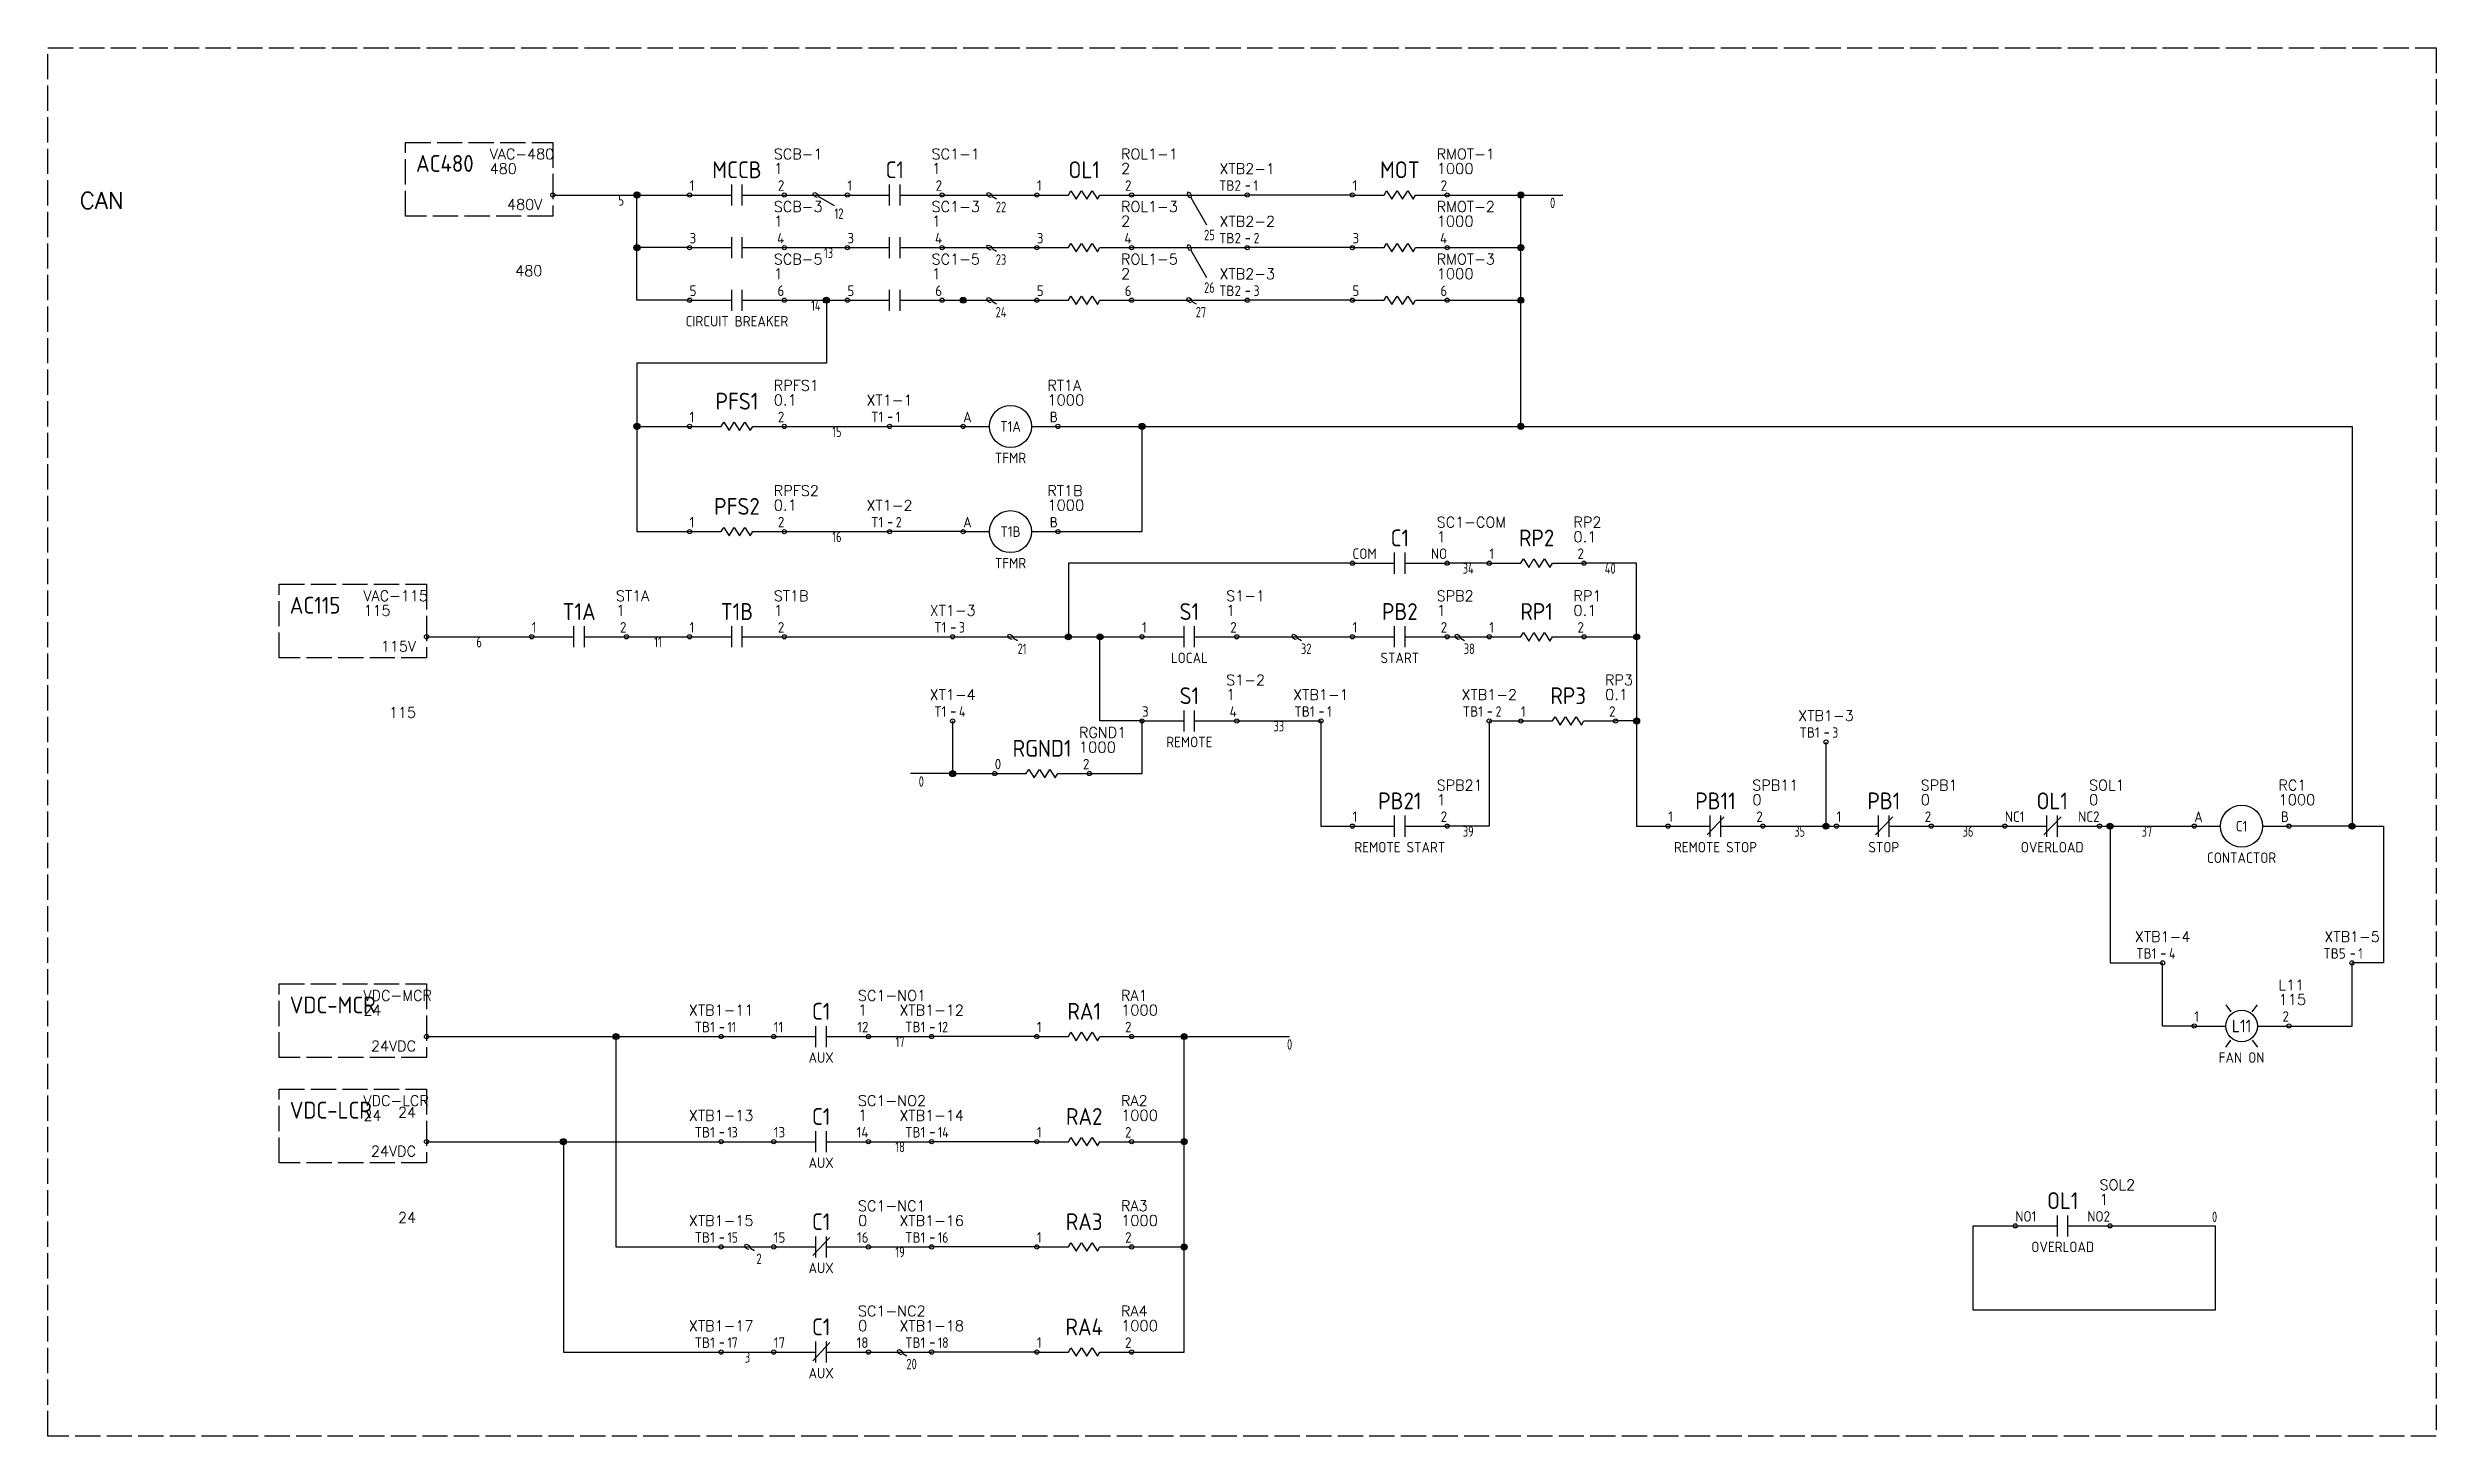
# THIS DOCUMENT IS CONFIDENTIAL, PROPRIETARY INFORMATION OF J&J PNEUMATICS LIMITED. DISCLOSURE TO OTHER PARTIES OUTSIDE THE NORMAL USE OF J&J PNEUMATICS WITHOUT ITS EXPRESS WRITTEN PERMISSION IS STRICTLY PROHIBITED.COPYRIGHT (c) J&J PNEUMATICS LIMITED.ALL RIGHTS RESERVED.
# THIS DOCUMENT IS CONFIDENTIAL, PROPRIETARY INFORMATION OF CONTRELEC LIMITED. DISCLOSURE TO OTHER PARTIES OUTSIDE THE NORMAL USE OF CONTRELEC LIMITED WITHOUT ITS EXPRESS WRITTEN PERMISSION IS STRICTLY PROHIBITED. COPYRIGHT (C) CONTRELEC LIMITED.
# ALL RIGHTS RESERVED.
# Model space of a CAD drawing. Header units: millimetres. Extents: x 0 to 1020, y 0 to 646.
# Drawn here: x 65 to 632, y 280 to 610 of the extents above; entities that cross this region are included whole.
import ezdxf
from ezdxf.enums import TextEntityAlignment as Align

# ---------------------------------------------------------------- set-up
doc = ezdxf.new("R2010")
doc.units = ezdxf.units.MM
doc.header["$LTSCALE"] = 0.5
doc.linetypes.add('ACAD_ISO02W100', pattern=[15, 12, -3])
for name, color, linetype in [('DESC', 7, 'Continuous'), ('LOCBOX', 7, 'ACAD_ISO02W100'), ('MISC', 7, 'Continuous'), ('NETLIST', 50, 'Continuous'), ('OUTLINE_GRID', 7, 'Continuous'), ('SYMS', 7, 'Continuous'), ('TAGS', 7, 'Continuous'), ('TERMS', 7, 'Continuous'), ('WIREFIXED', 7, 'Continuous'), ('WIRENO', 7, 'Continuous'), ('WIRES', 7, 'Continuous')]:
    doc.layers.add(name, color=color, linetype=linetype)
doc.styles.get("Standard").update_dxf_attribs({"font": 'txt.shx', "bigfont": 'gbcbig.shx'})
doc.styles.add('WD_IEC', font='isocp2.shx', dxfattribs={"width": 0.9, "height": 4})

msp = doc.modelspace()

# ---------------------------------------------------------------- texts
at = {"layer": 'LOCBOX'}
msp.add_text('CAN', height=4, dxfattribs=at).set_placement((77.83, 570.5), align=Align.BOTTOM_CENTER)

# ---------------------------------------------------------------- blocks, each defined once
blk = doc.blocks.new('CONTACT-NO')
for p, q in [((2.5, 0), (12.5, 0)), ((12.5, -2.5), (12.5, 2.5)), ((15, -2.5), (15, 2.5)), ((15, 0), (25, 0))]:
    blk.add_line(p, q)
for centre in [(2.5, 0), (25, 0)]:
    blk.add_circle(centre, 0.5)
at = {"style": 'WD_IEC', "flags": 1}
blk.add_attdef('LOC', text='', height=4, dxfattribs=at).set_placement((13.75, 11), align=Align.MIDDLE_CENTER)
at = {"style": 'WD_IEC'}
for tag, height, p in [('TAG1', 4, (13.75, 6)), ('DESC1', 2.5, (13.75, -5))]:
    blk.add_attdef(tag, text='', height=height, dxfattribs=at).set_placement(p, align=Align.MIDDLE_CENTER)
for tag, p, height, flags in [('X4TERM01', (2.5, 0), 0.64, 1), ('TERM01', (2.5, 1), 2.5, 8), ('X1TERM02', (25, 0), 0.64, 1)]:
    blk.add_attdef(tag, p, '', height=height, dxfattribs=dict(at, flags=flags))
at = {"style": 'WD_IEC', "flags": 8}
blk.add_attdef('TERM02', text='', height=2.5, dxfattribs=at).set_placement((25, 1), align=Align.RIGHT)
at = {"layer": 'NETLIST'}
for tag, p, height in [('NETTAG', (22.5, 8.5), 2.5), ('NETVALUE', (22.5, 5), 2.56)]:
    blk.add_attdef(tag, p, '', height=height, dxfattribs=at)
blk = doc.blocks.new('RESISTOR-1')
for p, q in [((0, 0), (7.5, 0)), ((7.5, 0), (8.12, 1)), ((8.12, 1), (9.38, -1)), ((9.38, -1), (10.62, 1)), ((10.62, 1), (11.88, -1)), ((11.88, -1), (13.12, 1)), ((13.12, 1), (14.38, -1)), ((14.38, -1), (15, 0)), ((15, 0), (22.5, 0))]:
    blk.add_line(p, q)
for centre in [(0, 0), (22.5, 0)]:
    blk.add_circle(centre, 0.5)
at = {"style": 'WD_IEC', "flags": 1}
blk.add_attdef('LOC', text='', height=4, dxfattribs=at).set_placement((11.25, 11), align=Align.MIDDLE_CENTER)
at = {"style": 'WD_IEC'}
for tag, height, p in [('TAG1', 4, (11.25, 6)), ('DESC1', 2.5, (10.75, -3))]:
    blk.add_attdef(tag, text='', height=height, dxfattribs=at).set_placement(p, align=Align.MIDDLE_CENTER)
for tag, p, height, flags in [('X4TERM01', (0, 0), 0.64, 1), ('TERM01', (0, 1), 2.5, 8), ('X1TERM02', (22.5, 0), 0.64, 1)]:
    blk.add_attdef(tag, p, '', height=height, dxfattribs=dict(at, flags=flags))
at = {"style": 'WD_IEC', "flags": 8}
blk.add_attdef('TERM02', text='', height=2.5, dxfattribs=at).set_placement((22.5, 1), align=Align.RIGHT)
at = {"layer": 'NETLIST'}
for tag, p, height in [('NETTAG', (20, 8.5), 2.5), ('NETVALUE', (20, 5), 2.56)]:
    blk.add_attdef(tag, p, '', height=height, dxfattribs=at)
blk = doc.blocks.new('DCM-1')
at = {"linetype": 'ACAD_ISO02W100'}
blk.add_lwpolyline([(-35, 12.5), (0, 12.5), (0, -5), (-35, -5)], close=True, dxfattribs=at)
blk.add_circle((0, 0), 0.5)
at = {"style": 'WD_IEC'}
for tag, height, flags, p in [('LOC', 4, 1, (-32.5, 14.5)), ('DESC1', 3, 9, (-32.5, 2.5))]:
    blk.add_attdef(tag, text='', height=height, dxfattribs=dict(at, flags=flags)).set_placement(p, align=Align.MIDDLE_LEFT)
blk.add_attdef('TAG1', text='', height=4, dxfattribs=at).set_placement((-32.5, 7.5), align=Align.MIDDLE_LEFT)
at = {"style": 'WD_IEC', "flags": 1}
blk.add_attdef('X1TERM01', (0, 0), '', height=0.5, dxfattribs=at)
blk.add_attdef('TERMDESC01', text='', height=2.5).set_placement((-2.5, -1), align=Align.TOP_RIGHT)
blk.add_attdef('TERM01', text='', height=2.5).set_placement((-2.5, -20), align=Align.BOTTOM_RIGHT)
at = {"layer": 'NETLIST'}
for tag, p in [('NETTAG', (-15, 8.5)), ('NETVALUE', (-15, 5))]:
    blk.add_attdef(tag, p, '', height=2.5, dxfattribs=at)
blk = doc.blocks.new('TBH-1')
blk.add_line((-0.33, 2.17), (0.65, 2.17))
blk.add_circle((0, 0), 0.5)
at = {"style": 'WD_IEC', "flags": 1}
blk.add_attdef('LOC', text='', height=4, dxfattribs=at).set_placement((-15, 7.5), align=Align.MIDDLE_LEFT)
at = {"style": 'WD_IEC'}
blk.add_attdef('TAG1', text='', height=2.5, dxfattribs=at).set_placement((-1.5, 1), align=Align.RIGHT)
at = {"style": 'WD_IEC', "flags": 1}
blk.add_attdef('X1TERM01', (0, 0), '', height=0.5, dxfattribs=at)
at = {"style": 'WD_IEC', "width": 0.9}
blk.add_attdef('TERM01', (1.5, 1), '', height=2.5, dxfattribs=at)
at = {"layer": 'NETLIST'}
for tag, p in [('NETTAG', (0, 5)), ('NETVALUE', (0, -2.5))]:
    blk.add_attdef(tag, text='', height=2.5, dxfattribs=at).set_placement(p, align=Align.CENTER)
blk = doc.blocks.new('WDDOT')
for radius in [0.72, 0.449, 0.223]:
    blk.add_circle((0, 0), radius)
blk = doc.blocks.new('WD_WNH2')
at = {"linetype": 'Continuous', "style": 'WD_IEC', "width": 0.8}
blk.add_attdef('WIRENO', text='', height=2.5, dxfattribs=at).set_placement((0, 0), align=Align.TOP_CENTER)
at = {"style": 'WD_IEC', "flags": 1}
for tag, p in [('W02USER', (0, -1.21)), ('W03USER', (0, -1.33)), ('W04USER', (0, -1.46)), ('W05USER', (0, -1.58)), ('W06USER', (0, -1.71)), ('W07USER', (0, -1.83)), ('W08USER', (0, -1.96)), ('W09USER', (0, -2.08)), ('W01USER', (0, -1.08)), ('W10USER', (0, -2.21))]:
    blk.add_attdef(tag, text='', height=0.08, dxfattribs=at).set_placement(p, align=Align.CENTER)
blk = doc.blocks.new('CONTACTOR-H')
for p, q in [((0, 0), (6.25, 0)), ((16.25, 0), (22.5, 0))]:
    blk.add_line(p, q)
for centre, radius in [((0, 0), 0.5), ((11.25, 0), 5), ((22.5, 0), 0.5)]:
    blk.add_circle(centre, radius)
at = {"style": 'WD_IEC', "flags": 1}
blk.add_attdef('LOC', text='', height=4, dxfattribs=at).set_placement((11.25, 8.5), align=Align.MIDDLE_CENTER)
at = {"style": 'WD_IEC'}
for tag, p, height, flags in [('X4TERM01', (0, 0), 0.64, 1), ('TERM01', (0, 1), 2.5, 8), ('X1TERM02', (22.5, 0), 0.64, 1)]:
    blk.add_attdef(tag, p, '', height=height, dxfattribs=dict(at, flags=flags))
for tag, height, p in [('TAG1', 4, (11.25, 0)), ('DESC1', 2.5, (11.25, -7.5))]:
    blk.add_attdef(tag, text='', height=height, dxfattribs=at).set_placement(p, align=Align.MIDDLE_CENTER)
at = {"style": 'WD_IEC', "flags": 8}
blk.add_attdef('TERM02', text='', height=2.5, dxfattribs=at).set_placement((22.5, 1), align=Align.RIGHT)
at = {"layer": 'NETLIST'}
for tag, p, height in [('NETTAG', (20, 8.5), 2.5), ('NETVALUE', (20, 5), 2.56)]:
    blk.add_attdef(tag, p, '', height=height, dxfattribs=at)
blk = doc.blocks.new('CONTACT-NC')
for p, q in [((0, 0), (10, 0)), ((13.35, 2.25), (9.28, -2.05)), ((10, -2.5), (10, 2.5)), ((12.5, -2.5), (12.5, 2.5)), ((12.5, 0), (22.5, 0))]:
    blk.add_line(p, q)
for centre in [(0, 0), (22.5, 0)]:
    blk.add_circle(centre, 0.5)
at = {"style": 'WD_IEC', "flags": 1}
blk.add_attdef('LOC', text='', height=4, dxfattribs=at).set_placement((11.25, 11), align=Align.MIDDLE_CENTER)
at = {"style": 'WD_IEC'}
for tag, height, p in [('TAG1', 4, (11.25, 6)), ('DESC1', 2.5, (11.25, -5))]:
    blk.add_attdef(tag, text='', height=height, dxfattribs=at).set_placement(p, align=Align.MIDDLE_CENTER)
for tag, p, height, flags in [('X4TERM01', (0, 0), 0.64, 1), ('TERM01', (0, 1), 2.5, 8), ('X1TERM02', (22.5, 0), 0.64, 1)]:
    blk.add_attdef(tag, p, '', height=height, dxfattribs=dict(at, flags=flags))
at = {"style": 'WD_IEC', "flags": 8}
blk.add_attdef('TERM02', text='', height=2.5, dxfattribs=at).set_placement((22.5, 1), align=Align.RIGHT)
at = {"layer": 'NETLIST'}
for tag, p, height in [('NETTAG', (20, 8.5), 2.5), ('NETVALUE', (20, 5), 2.56)]:
    blk.add_attdef(tag, p, '', height=height, dxfattribs=at)
blk = doc.blocks.new('LAMP-1')
for p, q in [((0, 0), (7.5, 0)), ((7.5, 5), (8.73, 3.36)), ((13.77, 3.36), (15, 5)), ((15, 0), (22.5, 0)), ((7.5, -5), (8.73, -3.36)), ((13.77, -3.36), (15, -5))]:
    blk.add_line(p, q)
for centre, radius in [((0, 0), 0.5), ((11.25, 0), 3.75), ((22.5, 0), 0.5)]:
    blk.add_circle(centre, radius)
at = {"style": 'WD_IEC', "flags": 1}
blk.add_attdef('LOC', text='', height=4, dxfattribs=at).set_placement((11.25, 11), align=Align.MIDDLE_CENTER)
at = {"style": 'WD_IEC'}
for tag, p, height, flags in [('X4TERM01', (0, 0), 0.64, 1), ('TERM01', (0, 1), 2.5, 8), ('X1TERM02', (22.5, 0), 0.64, 1)]:
    blk.add_attdef(tag, p, '', height=height, dxfattribs=dict(at, flags=flags))
for tag, height, p in [('TAG1', 3, (11.25, 0)), ('DESC1', 2.5, (11.25, -7.5))]:
    blk.add_attdef(tag, text='', height=height, dxfattribs=at).set_placement(p, align=Align.MIDDLE_CENTER)
at = {"style": 'WD_IEC', "flags": 8}
blk.add_attdef('TERM02', text='', height=2.5, dxfattribs=at).set_placement((22.5, 1), align=Align.RIGHT)
at = {"layer": 'NETLIST'}
for tag, p, height in [('NETTAG', (20, 8.5), 2.5), ('NETVALUE', (20, 5), 2.56)]:
    blk.add_attdef(tag, p, '', height=height, dxfattribs=at)
blk = doc.blocks.new('2010 Grid')
at = {"layer": 'OUTLINE_GRID'}
for p, q in [((0, 481.25), (0, 0)), ((850, 481.25), (0, 481.25)), ((12.5, 468.31), (12.5, 481.25)), ((53.75, 468.33), (53.75, 481.27)), ((95, 468.35), (95, 481.29)), ((136.25, 468.37), (136.25, 481.32)), ((177.5, 468.39), (177.5, 481.34)), ((218.75, 468.41), (218.75, 481.36)), ((260, 468.44), (260, 481.38)), ((301.25, 468.46), (301.25, 481.4)), ((342.5, 468.48), (342.5, 481.43)), ((383.75, 468.5), (383.75, 481.45)), ((425, 468.52), (425, 481.47)), ((466.25, 468.55), (466.25, 481.49)), ((507.5, 468.57), (507.5, 481.51)), ((548.75, 468.59), (548.75, 481.53)), ((590, 468.61), (590, 481.56)), ((631.25, 468.63), (631.25, 481.58)), ((672.5, 468.66), (672.5, 481.6)), ((713.75, 468.68), (713.75, 481.62)), ((755, 468.7), (755, 481.64)), ((796.25, 468.72), (796.25, 481.67)), ((837.5, 468.74), (837.5, 481.69)), ((850, 481.25), (850, 0)), ((12.5, 468.31), (0, 468.31)), ((837.5, 468.74), (12.5, 468.31)), ((12.5, 468.31), (12.5, 0)), ((837.5, 468.74), (837.5, 0)), ((850, 468.74), (837.5, 468.74)), ((12.5, 444.89), (0, 444.89)), ((850, 445.33), (837.5, 445.33)), ((12.5, 421.47), (0, 421.47)), ((850, 421.91), (837.5, 421.91)), ((12.5, 398.06), (0, 398.06)), ((850, 398.5), (837.5, 398.5)), ((12.5, 374.64), (0, 374.64)), ((850, 375.08), (837.5, 375.08)), ((12.5, 351.23), (0, 351.23)), ((850, 351.67), (837.5, 351.67)), ((12.5, 327.81), (0, 327.81)), ((850, 328.25), (837.5, 328.25)), ((12.5, 304.4), (0, 304.4)), ((850, 304.84), (837.5, 304.84)), ((12.5, 280.98), (0, 280.98)), ((850, 281.42), (837.5, 281.42)), ((12.5, 257.57), (0, 257.57)), ((850, 258.01), (837.5, 258.01)), ((12.5, 234.15), (0, 234.15)), ((850, 234.59), (837.5, 234.59)), ((12.5, 210.74), (0, 210.74)), ((850, 211.18), (837.5, 211.18)), ((12.5, 187.32), (0, 187.32)), ((850, 187.76), (837.5, 187.76)), ((12.5, 163.91), (0, 163.91)), ((850, 164.35), (837.5, 164.35)), ((12.5, 140.49), (0, 140.49)), ((850, 140.93), (837.5, 140.93)), ((12.5, 117.08), (0, 117.08)), ((850, 117.51), (837.5, 117.51)), ((12.5, 93.66), (0, 93.66)), ((850, 94.1), (837.5, 94.1)), ((12.5, 70.25), (0, 70.25)), ((850, 70.68), (837.5, 70.68)), ((12.5, 46.83), (0, 46.83)), ((850, 47.27), (837.5, 47.27)), ((850, 23.85), (837.5, 23.85)), ((12.5, 23.42), (0, 23.42)), ((850, 0), (0, 0))]:
    blk.add_line(p, q, dxfattribs=at)
at = {"layer": 'OUTLINE_GRID', "char_height": 5, "width": 17.7556, "attachment_point": 5}
for s, insert in [('A', (33.12, 473.28)), ('B', (74.38, 473.3)), ('C', (115.62, 473.32)), ('D', (156.88, 473.34)), ('E', (198.12, 473.37)), ('F', (239.38, 473.39)), ('G', (280.62, 473.41)), ('H', (321.88, 473.43)), ('I', (363.12, 473.45)), ('J', (404.37, 473.48)), ('K', (445.62, 473.5)), ('L', (486.88, 473.52)), ('M', (528.12, 473.54)), ('N', (569.38, 473.56)), ('O', (610.62, 473.59)), ('P', (651.88, 473.61)), ('Q', (693.12, 473.63)), ('R', (734.38, 473.65)), ('S', (775.62, 473.67)), ('T', (816.88, 473.69)), ('1', (6.25, 456.6)), ('1', (843.75, 457.04)), ('2', (6.25, 433.18)), ('2', (843.75, 433.62)), ('3', (6.25, 409.77)), ('3', (843.75, 410.21)), ('4', (6.25, 386.35)), ('4', (843.75, 386.79)), ('5', (6.25, 362.94)), ('5', (843.75, 363.37)), ('6', (6.25, 339.52)), ('6', (843.75, 339.96)), ('7', (6.25, 316.11)), ('7', (843.75, 316.54)), ('8', (6.25, 292.69)), ('8', (843.75, 293.13)), ('9', (6.25, 269.28)), ('9', (843.75, 269.71)), ('10', (6.25, 245.86)), ('10', (843.75, 246.3)), ('11', (6.25, 222.44)), ('11', (843.75, 222.88)), ('12', (6.25, 199.03)), ('12', (843.75, 199.47)), ('13', (6.25, 175.61)), ('13', (843.75, 176.05)), ('14', (6.25, 152.2)), ('14', (843.75, 152.64)), ('15', (6.25, 128.78)), ('15', (843.75, 129.22)), ('16', (6.25, 105.37)), ('16', (843.75, 105.81)), ('17', (6.25, 81.95)), ('17', (843.75, 82.39)), ('18', (6.25, 58.54)), ('18', (843.75, 58.98)), ('19', (843.75, 35.56)), ('19', (6.25, 35.12)), ('20', (6.25, 11.71)), ('20', (843.75, 12.15))]:
    blk.add_mtext(s, dxfattribs=dict(at, insert=insert))

# ---------------------------------------------------------------- linework, layer by layer
at = {"layer": 'LOCBOX'}
msp.add_lwpolyline([(65, 610), (632.5, 610), (632.5, 280), (65, 280)], close=True, dxfattribs=at)
at = {"layer": 'WIRENO'}
for points in [[(251.9, 572.46), (248.19, 574.6), (248.04, 575.15), (247.35, 575.54), (246.81, 575.4), (246.96, 574.85), (247.65, 574.46), (247.92, 574.53)], [(290.4, 574.05), (289.44, 574.6), (289.29, 575.15), (288.6, 575.54), (288.06, 575.4), (288.21, 574.85), (288.9, 574.46), (289.17, 574.53)], [(340.38, 567.85), (336.65, 574.31), (336.79, 574.85), (336.4, 575.54), (335.85, 575.69), (335.71, 575.15), (336.1, 574.46), (336.38, 574.39)], [(290.4, 561.55), (289.44, 562.1), (289.29, 562.65), (288.6, 563.04), (288.06, 562.9), (288.21, 562.35), (288.9, 561.96), (289.17, 562.03)], [(340.38, 555.35), (336.65, 561.81), (336.79, 562.35), (336.4, 563.04), (335.85, 563.19), (335.71, 562.65), (336.1, 561.96), (336.38, 561.89)], [(290.4, 549.05), (289.44, 549.6), (289.29, 550.15), (288.6, 550.54), (288.06, 550.4), (288.21, 549.85), (288.9, 549.46), (289.17, 549.53)], [(337.9, 549.05), (336.94, 549.6), (336.79, 550.15), (336.1, 550.54), (335.56, 550.4), (335.71, 549.85), (336.4, 549.46), (336.67, 549.53)], [(295.4, 469.05), (294.44, 469.6), (294.29, 470.15), (293.6, 470.54), (293.06, 470.4), (293.21, 469.85), (293.9, 469.46), (294.17, 469.53)], [(362.9, 469.05), (361.94, 469.6), (361.79, 470.15), (361.1, 470.54), (360.56, 470.4), (360.71, 469.85), (361.4, 469.46), (361.67, 469.53)], [(401.65, 469.05), (400.69, 469.6), (400.54, 470.15), (399.85, 470.54), (399.31, 470.4), (399.46, 469.85), (400.15, 469.46), (400.42, 469.53)], [(232.9, 324.05), (231.94, 324.6), (231.79, 325.15), (231.1, 325.54), (230.56, 325.4), (230.71, 324.85), (231.4, 324.46), (231.67, 324.53)], [(269.15, 299.05), (268.19, 299.6), (268.04, 300.15), (267.35, 300.54), (266.81, 300.4), (266.96, 299.85), (267.65, 299.46), (267.92, 299.53)]]:
    msp.add_lwpolyline(points, dxfattribs=at)
at = {"layer": 'WIRES'}
for p, q in [((185, 575), (217.5, 575)), ((205, 562.5), (205, 575)), ((240, 575), (255, 575)), ((277.5, 575), (300, 575)), ((322.5, 575), (350, 575)), ((375, 575), (350, 575)), ((397.5, 575), (425, 575)), ((415, 562.5), (415, 575)), ((217.5, 562.5), (205, 562.5)), ((205, 550), (205, 562.5)), ((240, 562.5), (255, 562.5)), ((277.5, 562.5), (300, 562.5)), ((322.5, 562.5), (350, 562.5)), ((375, 562.5), (350, 562.5)), ((397.5, 562.5), (415, 562.5)), ((415, 550), (415, 562.5)), ((217.5, 550), (205, 550)), ((240, 550), (255, 550)), ((250, 550), (250, 535)), ((277.5, 550), (300, 550)), ((322.5, 550), (350, 550)), ((375, 550), (350, 550)), ((397.5, 550), (415, 550)), ((415, 520), (415, 550)), ((250, 535), (205, 535)), ((205, 535), (205, 520)), ((205, 520), (217.5, 520)), ((205, 520), (205, 495)), ((240, 520), (265, 520)), ((282.5, 520), (265, 520)), ((305, 520), (415, 520)), ((325, 495), (325, 520)), ((415, 520), (612.5, 520)), ((612.5, 520), (612.5, 425)), ((205, 495), (217.5, 495)), ((240, 495), (265, 495)), ((282.5, 495), (265, 495)), ((305, 495), (325, 495)), ((375, 487.5), (307.5, 487.5)), ((307.5, 487.5), (307.5, 470)), ((407.5, 487.5), (397.5, 487.5)), ((442.5, 487.5), (430, 487.5)), ((442.5, 470), (442.5, 487.5)), ((155, 470), (180, 470)), ((202.5, 470), (217.5, 470)), ((240, 470), (280, 470)), ((280, 470), (325, 470)), ((315, 450), (315, 470)), ((347.5, 470), (375, 470)), ((397.5, 470), (407.5, 470)), ((430, 470), (442.5, 470)), ((442.5, 470), (442.5, 450)), ((280, 450), (280, 437.5)), ((325, 450), (315, 450)), ((325, 437.5), (325, 450)), ((347.5, 450), (367.5, 450)), ((367.5, 450), (367.5, 425)), ((407.5, 450), (407.5, 425)), ((407.5, 450), (415, 450)), ((442.5, 450), (437.5, 450)), ((442.5, 450), (442.5, 425)), ((487.5, 445), (487.5, 425)), ((280, 437.5), (270, 437.5)), ((280, 437.5), (290, 437.5)), ((312.5, 437.5), (325, 437.5)), ((367.5, 425), (375, 425)), ((407.5, 425), (397.5, 425)), ((442.5, 425), (450, 425)), ((472.5, 425), (490, 425)), ((512.5, 425), (530, 425)), ((552.5, 425), (575, 425)), ((555, 425), (555, 392.5)), ((612.5, 425), (597.5, 425)), ((612.5, 425), (620, 425)), ((620, 425), (620, 392.5)), ((555, 392.5), (567.5, 392.5)), ((567.5, 377.5), (567.5, 392.5)), ((620, 392.5), (612.5, 392.5)), ((612.5, 377.5), (612.5, 392.5)), ((155, 375), (225, 375)), ((200, 375), (200, 325)), ((225, 375), (237.5, 375)), ((260, 375), (275, 375)), ((300, 375), (275, 375)), ((322.5, 375), (360, 375)), ((335, 350), (335, 375)), ((575, 377.5), (567.5, 377.5)), ((597.5, 377.5), (612.5, 377.5)), ((155, 350), (225, 350)), ((187.5, 350), (187.5, 300)), ((225, 350), (237.5, 350)), ((260, 350), (275, 350)), ((300, 350), (275, 350)), ((322.5, 350), (335, 350)), ((335, 325), (335, 350)), ((522.5, 310), (522.5, 330)), ((522.5, 330), (532.5, 330)), ((555, 330), (580, 330)), ((580, 330), (580, 310)), ((200, 325), (225, 325)), ((225, 325), (237.5, 325)), ((260, 325), (275, 325)), ((300, 325), (275, 325)), ((322.5, 325), (335, 325)), ((335, 300), (335, 325)), ((580, 310), (522.5, 310)), ((187.5, 300), (225, 300)), ((225, 300), (237.5, 300)), ((260, 300), (275, 300)), ((300, 300), (275, 300)), ((322.5, 300), (335, 300))]:
    msp.add_line(p, q, dxfattribs=at)

# ---------------------------------------------------------------- block references
at = {"xscale": 1.2, "yscale": 1.2, "zscale": 1.2}
msp.add_blockref('2010 Grid', (0, 67.5), dxfattribs=at)
for name, p, values in [('DCM-1', (185, 575), {'NETVALUE': '480', 'NETTAG': 'VAC-480', 'TERM01': '480', 'TAG1': 'AC480', 'TERMDESC01': '480V'}), ('TBH-1', (350, 575), {'TAG1': 'TB2', 'TERM01': '1', 'NETTAG': 'XTB2-1'}), ('TBH-1', (350, 562.5), {'TAG1': 'TB2', 'TERM01': '2', 'NETTAG': 'XTB2-2'}), ('TBH-1', (350, 550), {'TAG1': 'TB2', 'TERM01': '3', 'NETTAG': 'XTB2-3'}), ('TBH-1', (265, 520), {'TAG1': 'T1', 'TERM01': '1', 'NETTAG': 'XT1-1'}), ('TBH-1', (265, 495), {'TAG1': 'T1', 'TERM01': '2', 'NETTAG': 'XT1-2'}), ('DCM-1', (155, 470), {'NETVALUE': '115', 'NETTAG': 'VAC-115', 'TERM01': '115', 'TAG1': 'AC115', 'TERMDESC01': '115V'}), ('TBH-1', (280, 470), {'TAG1': 'T1', 'TERM01': '3', 'NETTAG': 'XT1-3'}), ('TBH-1', (280, 450), {'TAG1': 'T1', 'TERM01': '4', 'NETTAG': 'XT1-4'}), ('TBH-1', (367.5, 450), {'TAG1': 'TB1', 'TERM01': '1', 'NETTAG': 'XTB1-1'}), ('TBH-1', (407.5, 450), {'TAG1': 'TB1', 'TERM01': '2', 'NETTAG': 'XTB1-2'}), ('TBH-1', (487.5, 445), {'TAG1': 'TB1', 'TERM01': '3', 'NETTAG': 'XTB1-3'}), ('TBH-1', (567.5, 392.5), {'TAG1': 'TB1', 'TERM01': '4', 'NETTAG': 'XTB1-4'}), ('TBH-1', (612.5, 392.5), {'TAG1': 'TB5', 'TERM01': '1', 'NETTAG': 'XTB1-5'}), ('DCM-1', (155, 375), {'NETVALUE': '24', 'NETTAG': 'VDC-MCR', 'TERM01': '24', 'TAG1': 'VDC-MCR', 'TERMDESC01': '24VDC'}), ('TBH-1', (225, 375), {'TAG1': 'TB1', 'TERM01': '11', 'NETTAG': 'XTB1-11'}), ('TBH-1', (275, 375), {'TAG1': 'TB1', 'TERM01': '12', 'NETTAG': 'XTB1-12'}), ('DCM-1', (155, 350), {'NETVALUE': '24', 'NETTAG': 'VDC-LCR', 'TERM01': '24', 'TAG1': 'VDC-LCR', 'TERMDESC01': '24VDC'}), ('TBH-1', (225, 350), {'TAG1': 'TB1', 'TERM01': '13', 'NETTAG': 'XTB1-13'}), ('TBH-1', (275, 350), {'TAG1': 'TB1', 'TERM01': '14', 'NETTAG': 'XTB1-14'}), ('TBH-1', (225, 325), {'TAG1': 'TB1', 'TERM01': '15', 'NETTAG': 'XTB1-15'}), ('TBH-1', (275, 325), {'TAG1': 'TB1', 'TERM01': '16', 'NETTAG': 'XTB1-16'}), ('TBH-1', (225, 300), {'TAG1': 'TB1', 'TERM01': '17', 'NETTAG': 'XTB1-17'}), ('TBH-1', (275, 300), {'TAG1': 'TB1', 'TERM01': '18', 'NETTAG': 'XTB1-18'})]:
    msp.add_blockref(name, p).add_auto_attribs(values)
ref = msp.add_blockref('CONTACT-NO', (215, 575))
ref.add_attrib('NETTAG', 'SCB-1', (237.5, 583.5), dxfattribs={"layer": 'MISC', "height": 2.5})
ref.add_attrib('NETVALUE', '1', (237.5, 580), dxfattribs={"layer": 'MISC', "height": 2.56})
ref.add_attrib('TAG1', 'MCCB', dxfattribs={"layer": 'TAGS', "height": 4, "style": 'WD_IEC'}).set_placement((228.75, 581), align=Align.MIDDLE_CENTER)
ref.add_attrib('TERM01', '1', (217.5, 576), dxfattribs={"layer": 'TERMS', "height": 2.5, "style": 'WD_IEC'})
ref.add_attrib('TERM02', '2', dxfattribs={"layer": 'TERMS', "height": 2.5, "style": 'WD_IEC'}).set_placement((240, 576), align=Align.RIGHT)
ref = msp.add_blockref('CONTACT-NO', (252.5, 575))
ref.add_attrib('NETTAG', 'SC1-1', (275, 583.5), dxfattribs={"layer": 'NETLIST', "height": 2.5})
ref.add_attrib('NETVALUE', '1', (275, 580), dxfattribs={"layer": 'NETLIST', "height": 2.56})
ref.add_attrib('TAG1', 'C1', dxfattribs={"height": 4, "style": 'WD_IEC'}).set_placement((266.25, 581), align=Align.MIDDLE_CENTER)
ref.add_attrib('TERM01', '1', (255, 576), dxfattribs={"height": 2.5, "style": 'WD_IEC'})
ref.add_attrib('TERM02', '2', dxfattribs={"height": 2.5, "style": 'WD_IEC'}).set_placement((277.5, 576), align=Align.RIGHT)
ref = msp.add_blockref('RESISTOR-1', (300, 575))
ref.add_attrib('NETTAG', 'ROL1-1', (320, 583.5), dxfattribs={"layer": 'NETLIST', "height": 2.5})
ref.add_attrib('NETVALUE', '2', (320, 580), dxfattribs={"layer": 'NETLIST', "height": 2.56})
ref.add_attrib('TAG1', 'OL1', dxfattribs={"height": 4, "style": 'WD_IEC'}).set_placement((311.25, 581), align=Align.MIDDLE_CENTER)
ref.add_attrib('TERM01', '1', (300, 576), dxfattribs={"height": 2.5, "style": 'WD_IEC'})
ref.add_attrib('TERM02', '2', dxfattribs={"height": 2.5, "style": 'WD_IEC'}).set_placement((322.5, 576), align=Align.RIGHT)
ref = msp.add_blockref('RESISTOR-1', (375, 575))
ref.add_attrib('NETTAG', 'RMOT-1', (395, 583.5), dxfattribs={"layer": 'NETLIST', "height": 2.5})
ref.add_attrib('NETVALUE', '1000', (395, 580), dxfattribs={"layer": 'NETLIST', "height": 2.56})
ref.add_attrib('TAG1', 'MOT', dxfattribs={"height": 4, "style": 'WD_IEC'}).set_placement((386.25, 581), align=Align.MIDDLE_CENTER)
ref.add_attrib('TERM01', '1', (375, 576), dxfattribs={"height": 2.5, "style": 'WD_IEC'})
ref.add_attrib('TERM02', '2', dxfattribs={"height": 2.5, "style": 'WD_IEC'}).set_placement((397.5, 576), align=Align.RIGHT)
ref = msp.add_blockref('CONTACT-NO', (215, 562.5))
ref.add_attrib('NETTAG', 'SCB-3', (237.5, 571), dxfattribs={"layer": 'MISC', "height": 2.5})
ref.add_attrib('NETVALUE', '1', (237.5, 567.5), dxfattribs={"layer": 'MISC', "height": 2.56})
ref.add_attrib('TERM01', '3', (217.5, 563.5), dxfattribs={"layer": 'TERMS', "height": 2.5, "style": 'WD_IEC'})
ref.add_attrib('TERM02', '4', dxfattribs={"layer": 'TERMS', "height": 2.5, "style": 'WD_IEC'}).set_placement((240, 563.5), align=Align.RIGHT)
ref = msp.add_blockref('CONTACT-NO', (252.5, 562.5))
ref.add_attrib('NETTAG', 'SC1-3', (275, 571), dxfattribs={"layer": 'NETLIST', "height": 2.5})
ref.add_attrib('NETVALUE', '1', (275, 567.5), dxfattribs={"layer": 'NETLIST', "height": 2.56})
ref.add_attrib('TERM01', '3', (255, 563.5), dxfattribs={"height": 2.5, "style": 'WD_IEC'})
ref.add_attrib('TERM02', '4', dxfattribs={"height": 2.5, "style": 'WD_IEC'}).set_placement((277.5, 563.5), align=Align.RIGHT)
ref = msp.add_blockref('RESISTOR-1', (300, 562.5))
ref.add_attrib('NETTAG', 'ROL1-3', (320, 571), dxfattribs={"layer": 'NETLIST', "height": 2.5})
ref.add_attrib('NETVALUE', '2', (320, 567.5), dxfattribs={"layer": 'NETLIST', "height": 2.56})
ref.add_attrib('TERM01', '3', (300, 563.5), dxfattribs={"height": 2.5, "style": 'WD_IEC'})
ref.add_attrib('TERM02', '4', dxfattribs={"height": 2.5, "style": 'WD_IEC'}).set_placement((322.5, 563.5), align=Align.RIGHT)
ref = msp.add_blockref('RESISTOR-1', (375, 562.5))
ref.add_attrib('NETTAG', 'RMOT-2', (395, 571), dxfattribs={"layer": 'NETLIST', "height": 2.5})
ref.add_attrib('NETVALUE', '1000', (395, 567.5), dxfattribs={"layer": 'NETLIST', "height": 2.56})
ref.add_attrib('TERM01', '3', (375, 563.5), dxfattribs={"height": 2.5, "style": 'WD_IEC'})
ref.add_attrib('TERM02', '4', dxfattribs={"height": 2.5, "style": 'WD_IEC'}).set_placement((397.5, 563.5), align=Align.RIGHT)
ref = msp.add_blockref('CONTACT-NO', (215, 550))
ref.add_attrib('NETTAG', 'SCB-5', (237.5, 558.5), dxfattribs={"layer": 'MISC', "height": 2.5})
ref.add_attrib('NETVALUE', '1', (237.5, 555), dxfattribs={"layer": 'MISC', "height": 2.56})
ref.add_attrib('DESC1', 'CIRCUIT BREAKER', dxfattribs={"layer": 'DESC', "height": 2.5, "style": 'WD_IEC'}).set_placement((228.75, 545), align=Align.MIDDLE_CENTER)
ref.add_attrib('TERM01', '5', (217.5, 551), dxfattribs={"layer": 'TERMS', "height": 2.5, "style": 'WD_IEC'})
ref.add_attrib('TERM02', '6', dxfattribs={"layer": 'TERMS', "height": 2.5, "style": 'WD_IEC'}).set_placement((240, 551), align=Align.RIGHT)
ref = msp.add_blockref('CONTACT-NO', (252.5, 550))
ref.add_attrib('NETTAG', 'SC1-5', (275, 558.5), dxfattribs={"layer": 'NETLIST', "height": 2.5})
ref.add_attrib('NETVALUE', '1', (275, 555), dxfattribs={"layer": 'NETLIST', "height": 2.56})
ref.add_attrib('TERM01', '5', (255, 551), dxfattribs={"height": 2.5, "style": 'WD_IEC'})
ref.add_attrib('TERM02', '6', dxfattribs={"height": 2.5, "style": 'WD_IEC'}).set_placement((277.5, 551), align=Align.RIGHT)
ref = msp.add_blockref('RESISTOR-1', (300, 550))
ref.add_attrib('NETTAG', 'ROL1-5', (320, 558.5), dxfattribs={"layer": 'NETLIST', "height": 2.5})
ref.add_attrib('NETVALUE', '2', (320, 555), dxfattribs={"layer": 'NETLIST', "height": 2.56})
ref.add_attrib('TERM01', '5', (300, 551), dxfattribs={"height": 2.5, "style": 'WD_IEC'})
ref.add_attrib('TERM02', '6', dxfattribs={"height": 2.5, "style": 'WD_IEC'}).set_placement((322.5, 551), align=Align.RIGHT)
ref = msp.add_blockref('RESISTOR-1', (375, 550))
ref.add_attrib('NETTAG', 'RMOT-3', (395, 558.5), dxfattribs={"layer": 'NETLIST', "height": 2.5})
ref.add_attrib('NETVALUE', '1000', (395, 555), dxfattribs={"layer": 'NETLIST', "height": 2.56})
ref.add_attrib('TERM01', '5', (375, 551), dxfattribs={"height": 2.5, "style": 'WD_IEC'})
ref.add_attrib('TERM02', '6', dxfattribs={"height": 2.5, "style": 'WD_IEC'}).set_placement((397.5, 551), align=Align.RIGHT)
ref = msp.add_blockref('RESISTOR-1', (217.5, 520))
ref.add_attrib('NETTAG', 'RPFS1', (237.5, 528.5), dxfattribs={"layer": 'NETLIST', "height": 2.5})
ref.add_attrib('NETVALUE', '0.1', (237.5, 525), dxfattribs={"layer": 'NETLIST', "height": 2.56})
ref.add_attrib('TAG1', 'PFS1', dxfattribs={"height": 4, "style": 'WD_IEC'}).set_placement((228.75, 526), align=Align.MIDDLE_CENTER)
ref.add_attrib('TERM01', '1', (217.5, 521), dxfattribs={"height": 2.5, "style": 'WD_IEC'})
ref.add_attrib('TERM02', '2', dxfattribs={"height": 2.5, "style": 'WD_IEC'}).set_placement((240, 521), align=Align.RIGHT)
ref = msp.add_blockref('CONTACTOR-H', (282.5, 520))
ref.add_attrib('TERM02', 'B', dxfattribs={"height": 2.5, "style": 'WD_IEC'}).set_placement((305, 521), align=Align.RIGHT)
ref.add_attrib('TERM01', 'A', (282.5, 521), dxfattribs={"height": 2.5, "style": 'WD_IEC'})
ref.add_attrib('DESC1', 'TFMR', dxfattribs={"height": 2.5, "style": 'WD_IEC'}).set_placement((293.75, 512.5), align=Align.MIDDLE_CENTER)
ref.add_attrib('TAG1', 'T1A', dxfattribs={"height": 2.5, "style": 'WD_IEC'}).set_placement((293.75, 520), align=Align.MIDDLE_CENTER)
ref.add_attrib('NETVALUE', '1000', (302.5, 525), dxfattribs={"layer": 'NETLIST', "height": 2.56})
ref.add_attrib('NETTAG', 'RT1A', (302.5, 528.5), dxfattribs={"layer": 'NETLIST', "height": 2.5})
ref = msp.add_blockref('RESISTOR-1', (217.5, 495))
ref.add_attrib('NETTAG', 'RPFS2', (237.5, 503.5), dxfattribs={"layer": 'NETLIST', "height": 2.5})
ref.add_attrib('NETVALUE', '0.1', (237.5, 500), dxfattribs={"layer": 'NETLIST', "height": 2.56})
ref.add_attrib('TAG1', 'PFS2', dxfattribs={"height": 4, "style": 'WD_IEC'}).set_placement((228.75, 501), align=Align.MIDDLE_CENTER)
ref.add_attrib('TERM01', '1', (217.5, 496), dxfattribs={"height": 2.5, "style": 'WD_IEC'})
ref.add_attrib('TERM02', '2', dxfattribs={"height": 2.5, "style": 'WD_IEC'}).set_placement((240, 496), align=Align.RIGHT)
ref = msp.add_blockref('CONTACTOR-H', (282.5, 495))
ref.add_attrib('TERM02', 'B', dxfattribs={"height": 2.5, "style": 'WD_IEC'}).set_placement((305, 496), align=Align.RIGHT)
ref.add_attrib('TERM01', 'A', (282.5, 496), dxfattribs={"height": 2.5, "style": 'WD_IEC'})
ref.add_attrib('DESC1', 'TFMR', dxfattribs={"height": 2.5, "style": 'WD_IEC'}).set_placement((293.75, 487.5), align=Align.MIDDLE_CENTER)
ref.add_attrib('TAG1', 'T1B', dxfattribs={"height": 2.5, "style": 'WD_IEC'}).set_placement((293.75, 495), align=Align.MIDDLE_CENTER)
ref.add_attrib('NETVALUE', '1000', (302.5, 500), dxfattribs={"layer": 'NETLIST', "height": 2.56})
ref.add_attrib('NETTAG', 'RT1B', (302.5, 503.5), dxfattribs={"layer": 'NETLIST', "height": 2.5})
ref = msp.add_blockref('CONTACT-NO', (372.5, 487.5))
ref.add_attrib('NETTAG', 'SC1-COM', (395, 496), dxfattribs={"layer": 'NETLIST', "height": 2.5})
ref.add_attrib('NETVALUE', '1', (395, 492.5), dxfattribs={"layer": 'NETLIST', "height": 2.56})
ref.add_attrib('TAG1', 'C1', dxfattribs={"height": 4, "style": 'WD_IEC'}).set_placement((386.25, 493.5), align=Align.MIDDLE_CENTER)
ref.add_attrib('TERM01', 'COM', (375, 488.5), dxfattribs={"height": 2.5, "style": 'WD_IEC'})
ref.add_attrib('TERM02', 'NO', dxfattribs={"height": 2.5, "style": 'WD_IEC'}).set_placement((397.5, 488.5), align=Align.RIGHT)
ref = msp.add_blockref('RESISTOR-1', (407.5, 487.5))
ref.add_attrib('NETTAG', 'RP2', (427.5, 496), dxfattribs={"layer": 'MISC', "height": 2.5})
ref.add_attrib('NETVALUE', '0.1', (427.5, 492.5), dxfattribs={"layer": 'MISC', "height": 2.56})
ref.add_attrib('TAG1', 'RP2', dxfattribs={"layer": 'TAGS', "height": 4, "style": 'WD_IEC'}).set_placement((418.75, 493.5), align=Align.MIDDLE_CENTER)
ref.add_attrib('TERM01', '1', (407.5, 488.5), dxfattribs={"layer": 'TERMS', "height": 2.5, "style": 'WD_IEC'})
ref.add_attrib('TERM02', '2', dxfattribs={"layer": 'TERMS', "height": 2.5, "style": 'WD_IEC'}).set_placement((430, 488.5), align=Align.RIGHT)
ref = msp.add_blockref('CONTACT-NO', (177.5, 470))
ref.add_attrib('NETTAG', 'ST1A', (200, 478.5), dxfattribs={"layer": 'NETLIST', "height": 2.5})
ref.add_attrib('NETVALUE', '1', (200, 475), dxfattribs={"layer": 'NETLIST', "height": 2.56})
ref.add_attrib('TAG1', 'T1A', dxfattribs={"height": 4, "style": 'WD_IEC'}).set_placement((191.25, 476), align=Align.MIDDLE_CENTER)
ref.add_attrib('TERM01', '1', (180, 471), dxfattribs={"height": 2.5, "style": 'WD_IEC'})
ref.add_attrib('TERM02', '2', dxfattribs={"height": 2.5, "style": 'WD_IEC'}).set_placement((202.5, 471), align=Align.RIGHT)
ref = msp.add_blockref('CONTACT-NO', (215, 470))
ref.add_attrib('NETTAG', 'ST1B', (237.5, 478.5), dxfattribs={"layer": 'NETLIST', "height": 2.5})
ref.add_attrib('NETVALUE', '1', (237.5, 475), dxfattribs={"layer": 'NETLIST', "height": 2.56})
ref.add_attrib('TAG1', 'T1B', dxfattribs={"height": 4, "style": 'WD_IEC'}).set_placement((228.75, 476), align=Align.MIDDLE_CENTER)
ref.add_attrib('TERM01', '1', (217.5, 471), dxfattribs={"height": 2.5, "style": 'WD_IEC'})
ref.add_attrib('TERM02', '2', dxfattribs={"height": 2.5, "style": 'WD_IEC'}).set_placement((240, 471), align=Align.RIGHT)
ref = msp.add_blockref('CONTACT-NO', (322.5, 470))
ref.add_attrib('NETTAG', 'S1-1', (345, 478.5), dxfattribs={"layer": 'NETLIST', "height": 2.5})
ref.add_attrib('NETVALUE', '1', (345, 475), dxfattribs={"layer": 'NETLIST', "height": 2.56})
ref.add_attrib('TAG1', 'S1', dxfattribs={"height": 4, "style": 'WD_IEC'}).set_placement((336.25, 476), align=Align.MIDDLE_CENTER)
ref.add_attrib('DESC1', 'LOCAL', dxfattribs={"height": 2.5, "style": 'WD_IEC'}).set_placement((336.25, 465), align=Align.MIDDLE_CENTER)
ref.add_attrib('TERM01', '1', (325, 471), dxfattribs={"height": 2.5, "style": 'WD_IEC'})
ref.add_attrib('TERM02', '2', dxfattribs={"height": 2.5, "style": 'WD_IEC'}).set_placement((347.5, 471), align=Align.RIGHT)
ref = msp.add_blockref('CONTACT-NO', (372.5, 470))
ref.add_attrib('NETTAG', 'SPB2', (395, 478.5), dxfattribs={"layer": 'NETLIST', "height": 2.5})
ref.add_attrib('NETVALUE', '1', (395, 475), dxfattribs={"layer": 'NETLIST', "height": 2.56})
ref.add_attrib('TAG1', 'PB2', dxfattribs={"height": 4, "style": 'WD_IEC'}).set_placement((386.25, 476), align=Align.MIDDLE_CENTER)
ref.add_attrib('DESC1', 'START', dxfattribs={"height": 2.5, "style": 'WD_IEC'}).set_placement((386.25, 465), align=Align.MIDDLE_CENTER)
ref.add_attrib('TERM01', '1', (375, 471), dxfattribs={"height": 2.5, "style": 'WD_IEC'})
ref.add_attrib('TERM02', '2', dxfattribs={"height": 2.5, "style": 'WD_IEC'}).set_placement((397.5, 471), align=Align.RIGHT)
ref = msp.add_blockref('RESISTOR-1', (407.5, 470))
ref.add_attrib('NETTAG', 'RP1', (427.5, 478.5), dxfattribs={"layer": 'MISC', "height": 2.5})
ref.add_attrib('NETVALUE', '0.1', (427.5, 475), dxfattribs={"layer": 'MISC', "height": 2.56})
ref.add_attrib('TAG1', 'RP1', dxfattribs={"layer": 'TAGS', "height": 4, "style": 'WD_IEC'}).set_placement((418.75, 476), align=Align.MIDDLE_CENTER)
ref.add_attrib('TERM01', '1', (407.5, 471), dxfattribs={"layer": 'TERMS', "height": 2.5, "style": 'WD_IEC'})
ref.add_attrib('TERM02', '2', dxfattribs={"layer": 'TERMS', "height": 2.5, "style": 'WD_IEC'}).set_placement((430, 471), align=Align.RIGHT)
ref = msp.add_blockref('CONTACT-NO', (322.5, 450))
ref.add_attrib('NETTAG', 'S1-2', (345, 458.5), dxfattribs={"layer": 'NETLIST', "height": 2.5})
ref.add_attrib('NETVALUE', '1', (345, 455), dxfattribs={"layer": 'NETLIST', "height": 2.56})
ref.add_attrib('TAG1', 'S1', dxfattribs={"height": 4, "style": 'WD_IEC'}).set_placement((336.25, 456), align=Align.MIDDLE_CENTER)
ref.add_attrib('DESC1', 'REMOTE', dxfattribs={"height": 2.5, "style": 'WD_IEC'}).set_placement((336.25, 445), align=Align.MIDDLE_CENTER)
ref.add_attrib('TERM01', '3', (325, 451), dxfattribs={"height": 2.5, "style": 'WD_IEC'})
ref.add_attrib('TERM02', '4', dxfattribs={"height": 2.5, "style": 'WD_IEC'}).set_placement((347.5, 451), align=Align.RIGHT)
ref = msp.add_blockref('RESISTOR-1', (415, 450))
ref.add_attrib('NETTAG', 'RP3', (435, 458.5), dxfattribs={"layer": 'MISC', "height": 2.5})
ref.add_attrib('NETVALUE', '0.1', (435, 455), dxfattribs={"layer": 'MISC', "height": 2.56})
ref.add_attrib('TAG1', 'RP3', dxfattribs={"layer": 'TAGS', "height": 4, "style": 'WD_IEC'}).set_placement((426.25, 456), align=Align.MIDDLE_CENTER)
ref.add_attrib('TERM01', '1', (415, 451), dxfattribs={"layer": 'TERMS', "height": 2.5, "style": 'WD_IEC'})
ref.add_attrib('TERM02', '2', dxfattribs={"layer": 'TERMS', "height": 2.5, "style": 'WD_IEC'}).set_placement((437.5, 451), align=Align.RIGHT)
ref = msp.add_blockref('RESISTOR-1', (290, 437.5))
ref.add_attrib('NETTAG', 'RGND1', (310, 446), dxfattribs={"layer": 'NETLIST', "height": 2.5})
ref.add_attrib('NETVALUE', '1000', (310, 442.5), dxfattribs={"layer": 'NETLIST', "height": 2.56})
ref.add_attrib('TAG1', 'RGND1', dxfattribs={"height": 4, "style": 'WD_IEC'}).set_placement((301.25, 443.5), align=Align.MIDDLE_CENTER)
ref.add_attrib('TERM01', '0', (290, 438.5), dxfattribs={"height": 2.5, "style": 'WD_IEC'})
ref.add_attrib('TERM02', '2', dxfattribs={"height": 2.5, "style": 'WD_IEC'}).set_placement((312.5, 438.5), align=Align.RIGHT)
ref = msp.add_blockref('CONTACT-NO', (372.5, 425))
ref.add_attrib('NETTAG', 'SPB21', (395, 433.5), dxfattribs={"layer": 'NETLIST', "height": 2.5})
ref.add_attrib('NETVALUE', '1', (395, 430), dxfattribs={"layer": 'NETLIST', "height": 2.56})
ref.add_attrib('TAG1', 'PB21', dxfattribs={"height": 4, "style": 'WD_IEC'}).set_placement((386.25, 431), align=Align.MIDDLE_CENTER)
ref.add_attrib('DESC1', 'REMOTE START', dxfattribs={"height": 2.5, "style": 'WD_IEC'}).set_placement((386.25, 420), align=Align.MIDDLE_CENTER)
ref.add_attrib('TERM01', '1', (375, 426), dxfattribs={"height": 2.5, "style": 'WD_IEC'})
ref.add_attrib('TERM02', '2', dxfattribs={"height": 2.5, "style": 'WD_IEC'}).set_placement((397.5, 426), align=Align.RIGHT)
ref = msp.add_blockref('CONTACT-NC', (450, 425))
ref.add_attrib('TERM02', '2', dxfattribs={"height": 2.5, "style": 'WD_IEC'}).set_placement((472.5, 426), align=Align.RIGHT)
ref.add_attrib('TERM01', '1', (450, 426), dxfattribs={"height": 2.5, "style": 'WD_IEC'})
ref.add_attrib('DESC1', 'REMOTE STOP', dxfattribs={"height": 2.5, "style": 'WD_IEC'}).set_placement((461.25, 420), align=Align.MIDDLE_CENTER)
ref.add_attrib('TAG1', 'PB11', dxfattribs={"height": 4, "style": 'WD_IEC'}).set_placement((461.25, 431), align=Align.MIDDLE_CENTER)
ref.add_attrib('NETVALUE', '0', (470, 430), dxfattribs={"layer": 'NETLIST', "height": 2.56})
ref.add_attrib('NETTAG', 'SPB11', (470, 433.5), dxfattribs={"layer": 'NETLIST', "height": 2.5})
ref = msp.add_blockref('CONTACT-NC', (490, 425))
ref.add_attrib('TERM02', '2', dxfattribs={"height": 2.5, "style": 'WD_IEC'}).set_placement((512.5, 426), align=Align.RIGHT)
ref.add_attrib('TERM01', '1', (490, 426), dxfattribs={"height": 2.5, "style": 'WD_IEC'})
ref.add_attrib('DESC1', 'STOP', dxfattribs={"height": 2.5, "style": 'WD_IEC'}).set_placement((501.25, 420), align=Align.MIDDLE_CENTER)
ref.add_attrib('TAG1', 'PB1', dxfattribs={"height": 4, "style": 'WD_IEC'}).set_placement((501.25, 431), align=Align.MIDDLE_CENTER)
ref.add_attrib('NETVALUE', '0', (510, 430), dxfattribs={"layer": 'NETLIST', "height": 2.56})
ref.add_attrib('NETTAG', 'SPB1', (510, 433.5), dxfattribs={"layer": 'NETLIST', "height": 2.5})
ref = msp.add_blockref('CONTACT-NC', (530, 425))
ref.add_attrib('TERM02', 'NC2', dxfattribs={"height": 2.5, "style": 'WD_IEC'}).set_placement((552.5, 426), align=Align.RIGHT)
ref.add_attrib('TERM01', 'NC1', (530, 426), dxfattribs={"height": 2.5, "style": 'WD_IEC'})
ref.add_attrib('DESC1', 'OVERLOAD', dxfattribs={"height": 2.5, "style": 'WD_IEC'}).set_placement((541.25, 420), align=Align.MIDDLE_CENTER)
ref.add_attrib('TAG1', 'OL1', dxfattribs={"height": 4, "style": 'WD_IEC'}).set_placement((541.25, 431), align=Align.MIDDLE_CENTER)
ref.add_attrib('NETVALUE', '0', (550, 430), dxfattribs={"layer": 'NETLIST', "height": 2.56})
ref.add_attrib('NETTAG', 'SOL1', (550, 433.5), dxfattribs={"layer": 'NETLIST', "height": 2.5})
ref = msp.add_blockref('CONTACTOR-H', (575, 425))
ref.add_attrib('TERM02', 'B', dxfattribs={"height": 2.5, "style": 'WD_IEC'}).set_placement((597.5, 426), align=Align.RIGHT)
ref.add_attrib('TERM01', 'A', (575, 426), dxfattribs={"height": 2.5, "style": 'WD_IEC'})
ref.add_attrib('DESC1', 'CONTACTOR', dxfattribs={"height": 2.5, "style": 'WD_IEC'}).set_placement((586.25, 417.5), align=Align.MIDDLE_CENTER)
ref.add_attrib('TAG1', 'C1', dxfattribs={"height": 2.5, "style": 'WD_IEC'}).set_placement((586.25, 425), align=Align.MIDDLE_CENTER)
ref.add_attrib('NETVALUE', '1000', (595, 430), dxfattribs={"layer": 'NETLIST', "height": 2.56})
ref.add_attrib('NETTAG', 'RC1', (595, 433.5), dxfattribs={"layer": 'NETLIST', "height": 2.5})
ref = msp.add_blockref('CONTACT-NO', (235, 375))
ref.add_attrib('NETTAG', 'SC1-NO1', (257.5, 383.5), dxfattribs={"layer": 'NETLIST', "height": 2.5})
ref.add_attrib('NETVALUE', '1', (257.5, 380), dxfattribs={"layer": 'NETLIST', "height": 2.56})
ref.add_attrib('TAG1', 'C1', dxfattribs={"height": 4, "style": 'WD_IEC'}).set_placement((248.75, 381), align=Align.MIDDLE_CENTER)
ref.add_attrib('DESC1', 'AUX', dxfattribs={"height": 2.5, "style": 'WD_IEC'}).set_placement((248.75, 370), align=Align.MIDDLE_CENTER)
ref.add_attrib('TERM01', '11', (237.5, 376), dxfattribs={"height": 2.5, "style": 'WD_IEC'})
ref.add_attrib('TERM02', '12', dxfattribs={"height": 2.5, "style": 'WD_IEC'}).set_placement((260, 376), align=Align.RIGHT)
ref = msp.add_blockref('RESISTOR-1', (300, 375))
ref.add_attrib('NETTAG', 'RA1', (320, 383.5), dxfattribs={"layer": 'NETLIST', "height": 2.5})
ref.add_attrib('NETVALUE', '1000', (320, 380), dxfattribs={"layer": 'NETLIST', "height": 2.56})
ref.add_attrib('TAG1', 'RA1', dxfattribs={"height": 4, "style": 'WD_IEC'}).set_placement((311.25, 381), align=Align.MIDDLE_CENTER)
ref.add_attrib('TERM01', '1', (300, 376), dxfattribs={"height": 2.5, "style": 'WD_IEC'})
ref.add_attrib('TERM02', '2', dxfattribs={"height": 2.5, "style": 'WD_IEC'}).set_placement((322.5, 376), align=Align.RIGHT)
ref = msp.add_blockref('LAMP-1', (575, 377.5))
ref.add_attrib('TERM02', '2', dxfattribs={"height": 2.5, "style": 'WD_IEC'}).set_placement((597.5, 378.5), align=Align.RIGHT)
ref.add_attrib('TERM01', '1', (575, 378.5), dxfattribs={"height": 2.5, "style": 'WD_IEC'})
ref.add_attrib('DESC1', 'FAN ON', dxfattribs={"height": 2.5, "style": 'WD_IEC'}).set_placement((586.25, 370), align=Align.MIDDLE_CENTER)
ref.add_attrib('TAG1', 'L11', dxfattribs={"height": 3, "style": 'WD_IEC'}).set_placement((586.25, 377.5), align=Align.MIDDLE_CENTER)
ref.add_attrib('NETVALUE', '115', (595, 382.5), dxfattribs={"layer": 'NETLIST', "height": 2.56})
ref.add_attrib('NETTAG', 'L11', (595, 386), dxfattribs={"layer": 'NETLIST', "height": 2.5})
ref = msp.add_blockref('CONTACT-NO', (235, 350))
ref.add_attrib('NETTAG', 'SC1-NO2', (257.5, 358.5), dxfattribs={"layer": 'NETLIST', "height": 2.5})
ref.add_attrib('NETVALUE', '1', (257.5, 355), dxfattribs={"layer": 'NETLIST', "height": 2.56})
ref.add_attrib('TAG1', 'C1', dxfattribs={"height": 4, "style": 'WD_IEC'}).set_placement((248.75, 356), align=Align.MIDDLE_CENTER)
ref.add_attrib('DESC1', 'AUX', dxfattribs={"height": 2.5, "style": 'WD_IEC'}).set_placement((248.75, 345), align=Align.MIDDLE_CENTER)
ref.add_attrib('TERM01', '13', (237.5, 351), dxfattribs={"height": 2.5, "style": 'WD_IEC'})
ref.add_attrib('TERM02', '14', dxfattribs={"height": 2.5, "style": 'WD_IEC'}).set_placement((260, 351), align=Align.RIGHT)
ref = msp.add_blockref('RESISTOR-1', (300, 350))
ref.add_attrib('NETTAG', 'RA2', (320, 358.5), dxfattribs={"layer": 'NETLIST', "height": 2.5})
ref.add_attrib('NETVALUE', '1000', (320, 355), dxfattribs={"layer": 'NETLIST', "height": 2.56})
ref.add_attrib('TAG1', 'RA2', dxfattribs={"height": 4, "style": 'WD_IEC'}).set_placement((311.25, 356), align=Align.MIDDLE_CENTER)
ref.add_attrib('TERM01', '1', (300, 351), dxfattribs={"height": 2.5, "style": 'WD_IEC'})
ref.add_attrib('TERM02', '2', dxfattribs={"height": 2.5, "style": 'WD_IEC'}).set_placement((322.5, 351), align=Align.RIGHT)
ref = msp.add_blockref('CONTACT-NO', (530, 330))
ref.add_attrib('NETTAG', 'SOL2', (552.5, 338.5), dxfattribs={"layer": 'NETLIST', "height": 2.5})
ref.add_attrib('NETVALUE', '1', (552.5, 335), dxfattribs={"layer": 'NETLIST', "height": 2.56})
ref.add_attrib('TAG1', 'OL1', dxfattribs={"height": 4, "style": 'WD_IEC'}).set_placement((543.75, 336), align=Align.MIDDLE_CENTER)
ref.add_attrib('DESC1', 'OVERLOAD', dxfattribs={"height": 2.5, "style": 'WD_IEC'}).set_placement((543.75, 325), align=Align.MIDDLE_CENTER)
ref.add_attrib('TERM01', 'NO1', (532.5, 331), dxfattribs={"height": 2.5, "style": 'WD_IEC'})
ref.add_attrib('TERM02', 'NO2', dxfattribs={"height": 2.5, "style": 'WD_IEC'}).set_placement((555, 331), align=Align.RIGHT)
ref = msp.add_blockref('CONTACT-NC', (237.5, 325))
ref.add_attrib('TERM02', '16', dxfattribs={"height": 2.5, "style": 'WD_IEC'}).set_placement((260, 326), align=Align.RIGHT)
ref.add_attrib('TERM01', '15', (237.5, 326), dxfattribs={"height": 2.5, "style": 'WD_IEC'})
ref.add_attrib('DESC1', 'AUX', dxfattribs={"height": 2.5, "style": 'WD_IEC'}).set_placement((248.75, 320), align=Align.MIDDLE_CENTER)
ref.add_attrib('TAG1', 'C1', dxfattribs={"height": 4, "style": 'WD_IEC'}).set_placement((248.75, 331), align=Align.MIDDLE_CENTER)
ref.add_attrib('NETVALUE', '0', (257.5, 330), dxfattribs={"layer": 'NETLIST', "height": 2.56})
ref.add_attrib('NETTAG', 'SC1-NC1', (257.5, 333.5), dxfattribs={"layer": 'NETLIST', "height": 2.5})
ref = msp.add_blockref('RESISTOR-1', (300, 325))
ref.add_attrib('NETTAG', 'RA3', (320, 333.5), dxfattribs={"layer": 'NETLIST', "height": 2.5})
ref.add_attrib('NETVALUE', '1000', (320, 330), dxfattribs={"layer": 'NETLIST', "height": 2.56})
ref.add_attrib('TAG1', 'RA3', dxfattribs={"height": 4, "style": 'WD_IEC'}).set_placement((311.25, 331), align=Align.MIDDLE_CENTER)
ref.add_attrib('TERM01', '1', (300, 326), dxfattribs={"height": 2.5, "style": 'WD_IEC'})
ref.add_attrib('TERM02', '2', dxfattribs={"height": 2.5, "style": 'WD_IEC'}).set_placement((322.5, 326), align=Align.RIGHT)
ref = msp.add_blockref('CONTACT-NC', (237.5, 300))
ref.add_attrib('TERM02', '18', dxfattribs={"height": 2.5, "style": 'WD_IEC'}).set_placement((260, 301), align=Align.RIGHT)
ref.add_attrib('TERM01', '17', (237.5, 301), dxfattribs={"height": 2.5, "style": 'WD_IEC'})
ref.add_attrib('DESC1', 'AUX', dxfattribs={"height": 2.5, "style": 'WD_IEC'}).set_placement((248.75, 295), align=Align.MIDDLE_CENTER)
ref.add_attrib('TAG1', 'C1', dxfattribs={"height": 4, "style": 'WD_IEC'}).set_placement((248.75, 306), align=Align.MIDDLE_CENTER)
ref.add_attrib('NETVALUE', '0', (257.5, 305), dxfattribs={"layer": 'NETLIST', "height": 2.56})
ref.add_attrib('NETTAG', 'SC1-NC2', (257.5, 308.5), dxfattribs={"layer": 'NETLIST', "height": 2.5})
ref = msp.add_blockref('RESISTOR-1', (300, 300))
ref.add_attrib('NETTAG', 'RA4', (320, 308.5), dxfattribs={"layer": 'NETLIST', "height": 2.5})
ref.add_attrib('NETVALUE', '1000', (320, 305), dxfattribs={"layer": 'NETLIST', "height": 2.56})
ref.add_attrib('TAG1', 'RA4', dxfattribs={"height": 4, "style": 'WD_IEC'}).set_placement((311.25, 306), align=Align.MIDDLE_CENTER)
ref.add_attrib('TERM01', '1', (300, 301), dxfattribs={"height": 2.5, "style": 'WD_IEC'})
ref.add_attrib('TERM02', '2', dxfattribs={"height": 2.5, "style": 'WD_IEC'}).set_placement((322.5, 301), align=Align.RIGHT)
at = {"layer": 'SYMS'}
for p in [(205, 575), (415, 575), (205, 562.5), (415, 562.5), (250, 550), (282.5, 550), (415, 550), (205, 520), (325, 520), (415, 520), (307.5, 470), (315, 470), (442.5, 470), (442.5, 450), (280, 437.5), (487.5, 425), (555, 425), (612.5, 425), (200, 375), (335, 375), (187.5, 350), (335, 350), (335, 325)]:
    msp.add_blockref('WDDOT', p, dxfattribs=at)
at = {"layer": 'WIREFIXED'}
ref = msp.add_blockref('WD_WNH2', (422.5, 575), dxfattribs=at)
ref.add_attrib('WIRENOF', '0', dxfattribs={"linetype": 'Continuous', "height": 2.5, "style": 'WD_IEC', "width": 0.8}).set_placement((422.56, 574.37), align=Align.TOP_CENTER)
ref = msp.add_blockref('WD_WNH2', (272.5, 437.5), dxfattribs=at)
ref.add_attrib('WIRENOF', '0', dxfattribs={"linetype": 'Continuous', "height": 2.5, "style": 'WD_IEC', "width": 0.8}).set_placement((272.56, 436.87), align=Align.TOP_CENTER)
ref = msp.add_blockref('WD_WNH2', (402.5, 425), dxfattribs=at)
ref.add_attrib('WIRENOF', '39', dxfattribs={"linetype": 'Continuous', "height": 2.5, "style": 'WD_IEC', "width": 0.8}).set_placement((402.5, 425), align=Align.TOP_CENTER)
ref = msp.add_blockref('WD_WNH2', (360, 375), dxfattribs=at)
ref.add_attrib('WIRENOF', '0', dxfattribs={"linetype": 'Continuous', "height": 2.5, "style": 'WD_IEC', "width": 0.8}).set_placement((360.06, 374.37), align=Align.TOP_CENTER)
ref = msp.add_blockref('WD_WNH2', (580, 330), dxfattribs=at)
ref.add_attrib('WIRENOF', '0', dxfattribs={"linetype": 'Continuous', "height": 2.5, "style": 'WD_IEC', "width": 0.8}).set_placement((579.83, 333.4), align=Align.TOP_CENTER)
at = {"layer": 'WIRENO'}
ref = msp.add_blockref('WD_WNH2', (201.25, 575), dxfattribs=at)
ref.add_attrib('WIRENO', '5', dxfattribs={"linetype": 'Continuous', "height": 2.5, "style": 'WD_IEC', "width": 0.8}).set_placement((201.25, 575), align=Align.TOP_CENTER)
ref = msp.add_blockref('WD_WNH2', (288.75, 575), dxfattribs=at)
ref.add_attrib('WIRENO', '22', dxfattribs={"linetype": 'Continuous', "height": 2.5, "style": 'WD_IEC', "width": 0.8}).set_placement((291.5, 573.41), align=Align.TOP_CENTER)
ref = msp.add_blockref('WD_WNH2', (247.5, 575), dxfattribs=at)
ref.add_attrib('WIRENO', '12', dxfattribs={"linetype": 'Continuous', "height": 2.5, "style": 'WD_IEC', "width": 0.8}).set_placement((253, 571.83), align=Align.TOP_CENTER)
ref = msp.add_blockref('WD_WNH2', (250.5, 562.5), dxfattribs=at)
ref.add_attrib('WIRENO', '13', dxfattribs={"linetype": 'Continuous', "height": 2.5, "style": 'WD_IEC', "width": 0.8}).set_placement((250.5, 562.5), align=Align.TOP_CENTER)
ref = msp.add_blockref('WD_WNH2', (336.25, 575), dxfattribs=at)
ref.add_attrib('WIRENO', '25', dxfattribs={"linetype": 'Continuous', "height": 2.5, "style": 'WD_IEC', "width": 0.8}).set_placement((341.01, 566.75), align=Align.TOP_CENTER)
ref = msp.add_blockref('WD_WNH2', (288.75, 562.5), dxfattribs=at)
ref.add_attrib('WIRENO', '23', dxfattribs={"linetype": 'Continuous', "height": 2.5, "style": 'WD_IEC', "width": 0.8}).set_placement((291.5, 560.91), align=Align.TOP_CENTER)
ref = msp.add_blockref('WD_WNH2', (336.25, 562.5), dxfattribs=at)
ref.add_attrib('WIRENO', '26', dxfattribs={"linetype": 'Continuous', "height": 2.5, "style": 'WD_IEC', "width": 0.8}).set_placement((341.01, 554.25), align=Align.TOP_CENTER)
ref = msp.add_blockref('WD_WNH2', (247.5, 550), dxfattribs=at)
ref.add_attrib('WIRENO', '14', dxfattribs={"linetype": 'Continuous', "height": 2.5, "style": 'WD_IEC', "width": 0.8}).set_placement((247.5, 550), align=Align.TOP_CENTER)
ref = msp.add_blockref('WD_WNH2', (288.75, 550), dxfattribs=at)
ref.add_attrib('WIRENO', '24', dxfattribs={"linetype": 'Continuous', "height": 2.5, "style": 'WD_IEC', "width": 0.8}).set_placement((291.5, 548.41), align=Align.TOP_CENTER)
ref = msp.add_blockref('WD_WNH2', (336.25, 550), dxfattribs=at)
ref.add_attrib('WIRENO', '27', dxfattribs={"linetype": 'Continuous', "height": 2.5, "style": 'WD_IEC', "width": 0.8}).set_placement((339, 548.41), align=Align.TOP_CENTER)
ref = msp.add_blockref('WD_WNH2', (252.5, 520), dxfattribs=at)
ref.add_attrib('WIRENO', '15', dxfattribs={"linetype": 'Continuous', "height": 2.5, "style": 'WD_IEC', "width": 0.8}).set_placement((252.5, 520), align=Align.TOP_CENTER)
ref = msp.add_blockref('WD_WNH2', (252.5, 495), dxfattribs=at)
ref.add_attrib('WIRENO', '16', dxfattribs={"linetype": 'Continuous', "height": 2.5, "style": 'WD_IEC', "width": 0.8}).set_placement((252.5, 495), align=Align.TOP_CENTER)
ref = msp.add_blockref('WD_WNH2', (402.5, 487.5), dxfattribs=at)
ref.add_attrib('WIRENO', '34', dxfattribs={"linetype": 'Continuous', "height": 2.5, "style": 'WD_IEC', "width": 0.8}).set_placement((402.5, 487.5), align=Align.TOP_CENTER)
ref = msp.add_blockref('WD_WNH2', (436.25, 487.5), dxfattribs=at)
ref.add_attrib('WIRENO', '40', dxfattribs={"linetype": 'Continuous', "height": 2.5, "style": 'WD_IEC', "width": 0.8}).set_placement((436.25, 487.5), align=Align.TOP_CENTER)
ref = msp.add_blockref('WD_WNH2', (167.5, 470), dxfattribs=at)
ref.add_attrib('WIRENO', '6', dxfattribs={"linetype": 'Continuous', "height": 2.5, "style": 'WD_IEC', "width": 0.8}).set_placement((167.5, 470), align=Align.TOP_CENTER)
ref = msp.add_blockref('WD_WNH2', (210, 470), dxfattribs=at)
ref.add_attrib('WIRENO', '11', dxfattribs={"linetype": 'Continuous', "height": 2.5, "style": 'WD_IEC', "width": 0.8}).set_placement((210, 470), align=Align.TOP_CENTER)
ref = msp.add_blockref('WD_WNH2', (293.75, 470), dxfattribs=at)
ref.add_attrib('WIRENO', '21', dxfattribs={"linetype": 'Continuous', "height": 2.5, "style": 'WD_IEC', "width": 0.8}).set_placement((296.5, 468.41), align=Align.TOP_CENTER)
ref = msp.add_blockref('WD_WNH2', (361.25, 470), dxfattribs=at)
ref.add_attrib('WIRENO', '32', dxfattribs={"linetype": 'Continuous', "height": 2.5, "style": 'WD_IEC', "width": 0.8}).set_placement((364, 468.41), align=Align.TOP_CENTER)
ref = msp.add_blockref('WD_WNH2', (400, 470), dxfattribs=at)
ref.add_attrib('WIRENO', '38', dxfattribs={"linetype": 'Continuous', "height": 2.5, "style": 'WD_IEC', "width": 0.8}).set_placement((402.75, 468.41), align=Align.TOP_CENTER)
ref = msp.add_blockref('WD_WNH2', (357.5, 450), dxfattribs=at)
ref.add_attrib('WIRENO', '33', dxfattribs={"linetype": 'Continuous', "height": 2.5, "style": 'WD_IEC', "width": 0.8}).set_placement((357.5, 450), align=Align.TOP_CENTER)
ref = msp.add_blockref('WD_WNH2', (481.25, 425), dxfattribs=at)
ref.add_attrib('WIRENO', '35', dxfattribs={"linetype": 'Continuous', "height": 2.5, "style": 'WD_IEC', "width": 0.8}).set_placement((481.25, 425), align=Align.TOP_CENTER)
ref = msp.add_blockref('WD_WNH2', (521.25, 425), dxfattribs=at)
ref.add_attrib('WIRENO', '36', dxfattribs={"linetype": 'Continuous', "height": 2.5, "style": 'WD_IEC', "width": 0.8}).set_placement((521.25, 425), align=Align.TOP_CENTER)
ref = msp.add_blockref('WD_WNH2', (563.75, 425), dxfattribs=at)
ref.add_attrib('WIRENO', '37', dxfattribs={"linetype": 'Continuous', "height": 2.5, "style": 'WD_IEC', "width": 0.8}).set_placement((563.75, 425), align=Align.TOP_CENTER)
ref = msp.add_blockref('WD_WNH2', (267.5, 375), dxfattribs=at)
ref.add_attrib('WIRENO', '17', dxfattribs={"linetype": 'Continuous', "height": 2.5, "style": 'WD_IEC', "width": 0.8}).set_placement((267.5, 375), align=Align.TOP_CENTER)
ref = msp.add_blockref('WD_WNH2', (267.5, 350), dxfattribs=at)
ref.add_attrib('WIRENO', '18', dxfattribs={"linetype": 'Continuous', "height": 2.5, "style": 'WD_IEC', "width": 0.8}).set_placement((267.5, 350), align=Align.TOP_CENTER)
ref = msp.add_blockref('WD_WNH2', (267.5, 325), dxfattribs=at)
ref.add_attrib('WIRENO', '19', dxfattribs={"linetype": 'Continuous', "height": 2.5, "style": 'WD_IEC', "width": 0.8}).set_placement((267.5, 325), align=Align.TOP_CENTER)
ref = msp.add_blockref('WD_WNH2', (231.25, 325), dxfattribs=at)
ref.add_attrib('WIRENO', '2', dxfattribs={"linetype": 'Continuous', "height": 2.5, "style": 'WD_IEC', "width": 0.8}).set_placement((234, 323.41), align=Align.TOP_CENTER)
ref = msp.add_blockref('WD_WNH2', (231.25, 300), dxfattribs=at)
ref.add_attrib('WIRENO', '3', dxfattribs={"linetype": 'Continuous', "height": 2.5, "style": 'WD_IEC', "width": 0.8}).set_placement((231.25, 300), align=Align.TOP_CENTER)
ref = msp.add_blockref('WD_WNH2', (267.5, 300), dxfattribs=at)
ref.add_attrib('WIRENO', '20', dxfattribs={"linetype": 'Continuous', "height": 2.5, "style": 'WD_IEC', "width": 0.8}).set_placement((270.25, 298.41), align=Align.TOP_CENTER)

msp.set_redraw_order([(e.dxf.handle, doc.entitydb.next_handle()) for e in msp.query("TEXT MTEXT ATTDEF DIMENSION ARC_DIMENSION")])  # texts and dimensions are drawn at this point

doc.saveas('drawing.dxf')
